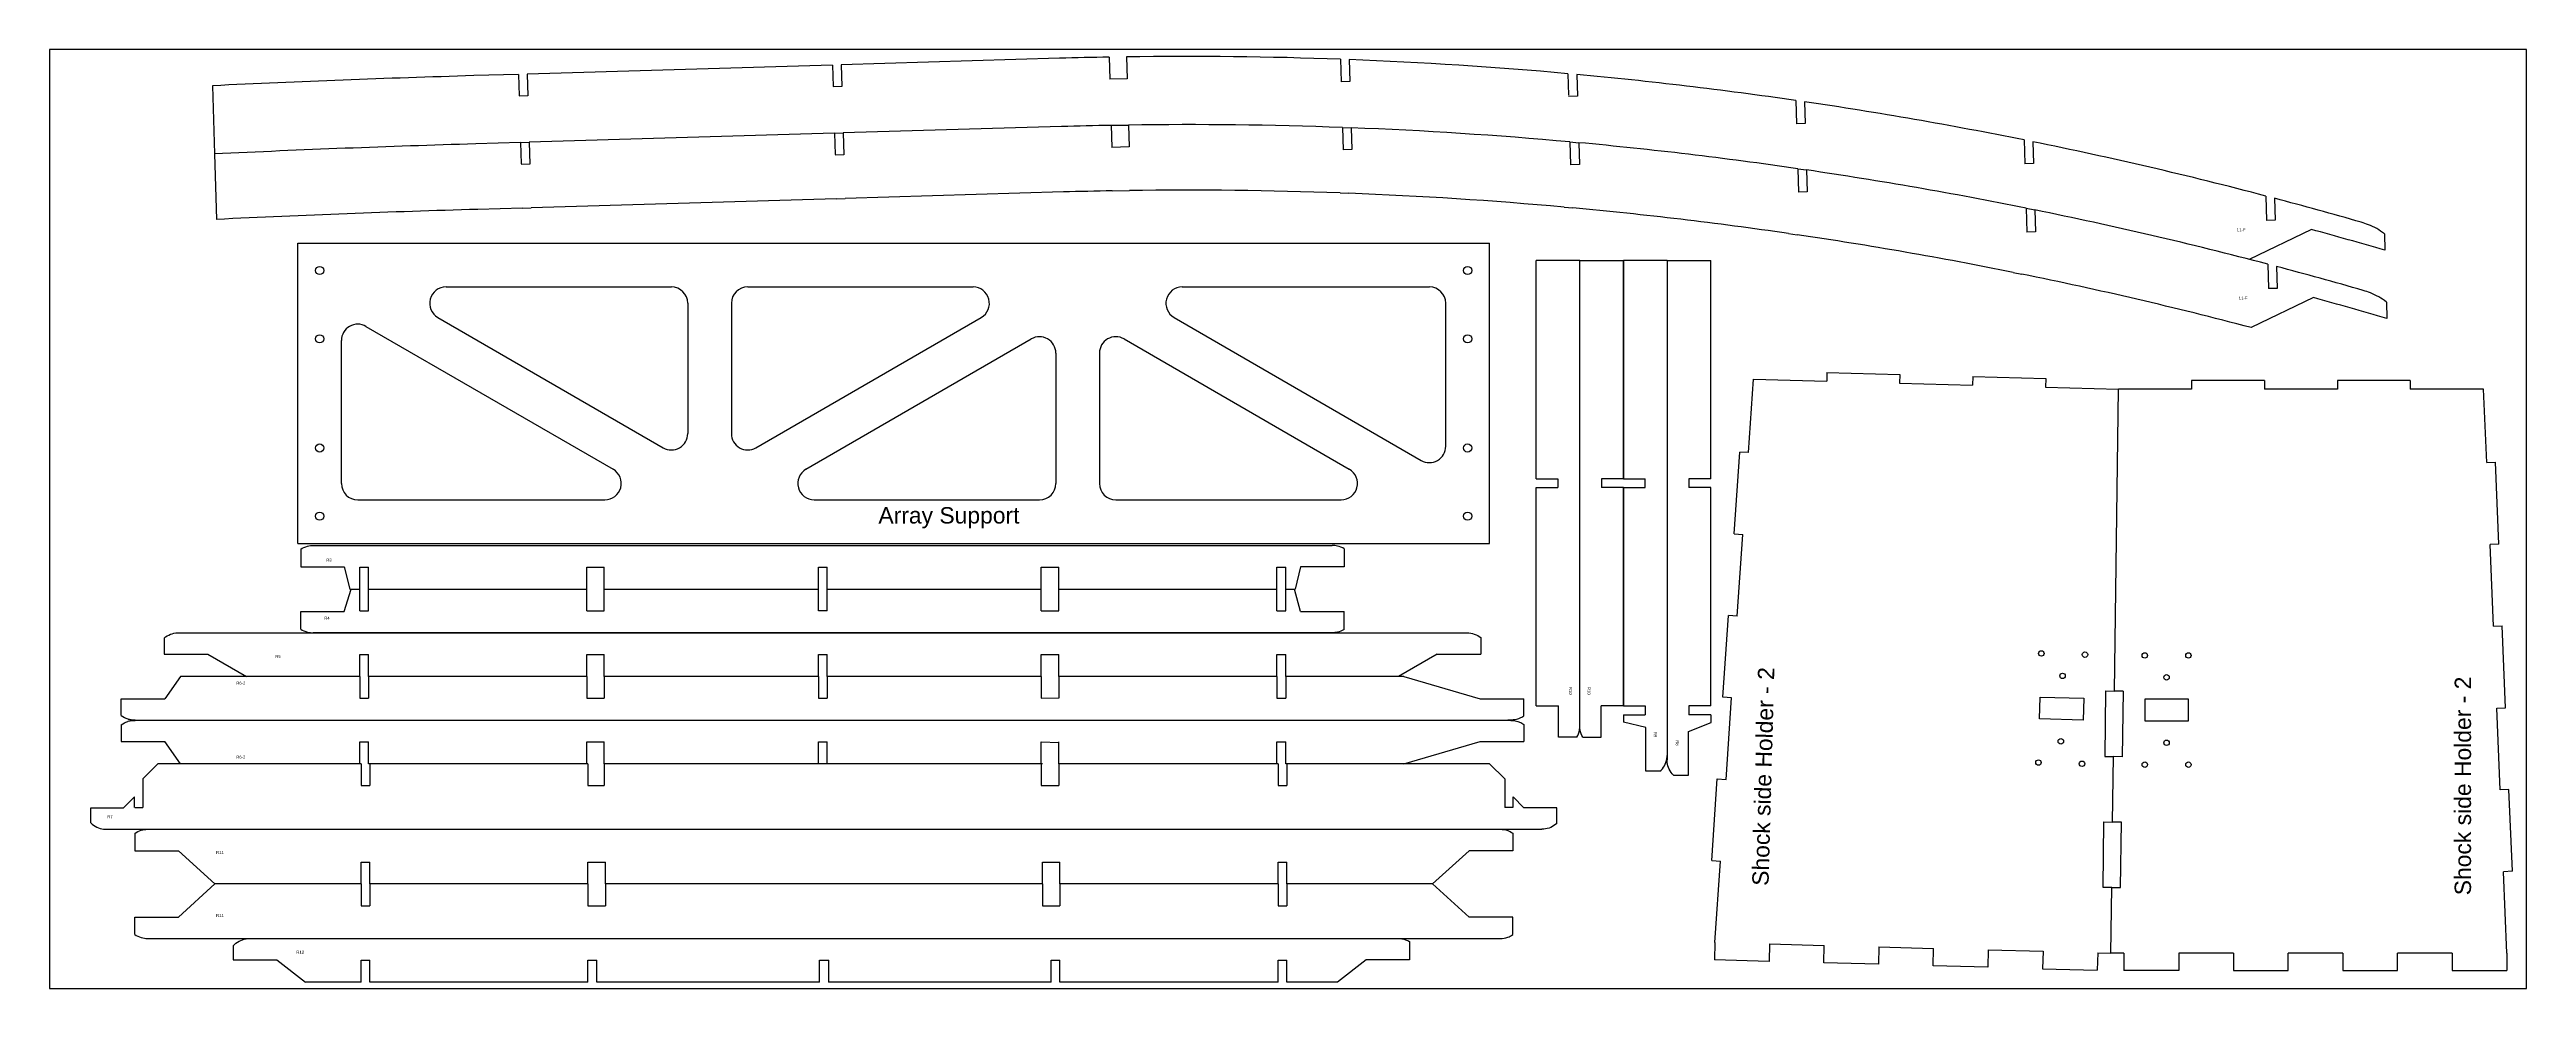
# Model space of a CAD drawing. Header units: millimetres. Extents: x -591 to -200, y 182 to 518.
# Drawn here: x -591.4 to -477.9, y 269.9 to 312.9 of the extents above; entities that cross this region are included whole.
import ezdxf

# ---------------------------------------------------------------- set-up
doc = ezdxf.new("R2010")
doc.units = ezdxf.units.MM
doc.header["$MEASUREMENT"] = 0
doc.layers.add('pic', color=7, linetype='Continuous')
doc.styles.get("Standard").update_dxf_attribs({"font": 'arial.ttf'})

msp = doc.modelspace()

# ---------------------------------------------------------------- linework, layer by layer
at = {"color": 7, "linetype": 'Continuous', "lineweight": 25}
for p, q in [((-555.5455, 312.1712), (-569.5394, 311.7568)), ((-555.5455, 312.1712), (-555.5165, 311.1916)), ((-545.1441, 312.4792), (-555.1457, 312.183)), ((-542.8701, 312.5332), (-542.8402, 311.5227)), ((-532.27, 312.4351), (-532.2396, 311.4087)), ((-583.9568, 311.2228), (-583.8643, 308.0993)), ((-569.9392, 311.745), (-571.9827, 311.6845)), ((-569.9392, 311.745), (-569.9102, 310.7654)), ((-521.8459, 311.7749), (-521.8169, 310.7955)), ((-511.405, 310.5477), (-511.3733, 309.4776)), ((-555.4545, 309.0477), (-569.4484, 308.6333)), ((-555.4545, 309.0477), (-555.4255, 308.0681)), ((-545.0531, 309.3557), (-555.0547, 309.0595)), ((-542.7791, 309.4097), (-542.7492, 308.3992)), ((-532.1791, 309.3116), (-532.1487, 308.2851)), ((-500.9469, 308.7396), (-500.9146, 307.6468)), ((-583.8658, 308.0993), (-583.777, 305.1001)), ((-569.8482, 308.6215), (-571.8918, 308.561)), ((-569.8482, 308.6215), (-569.8192, 307.6419)), ((-521.755, 308.6514), (-521.7239, 307.6034)), ((-511.3141, 307.4242), (-511.2824, 306.3541)), ((-569.7594, 305.6228), (-571.803, 305.5623)), ((-555.3657, 306.049), (-569.3596, 305.6346)), ((-544.9644, 306.357), (-554.9659, 306.0608)), ((-500.856, 305.6161), (-500.8236, 304.5233)), ((-489.8661, 306.1731), (-489.833, 305.0554)), ((-484.4362, 304.4408), (-484.4139, 303.6866)), ((-580.049, 304.0089), (-525.4455, 304.0089)), ((-580.049, 290.2589), (-580.049, 304.0089)), ((-525.4455, 290.2589), (-525.4455, 304.0089)), ((-521.3036, 303.2159), (-523.3036, 303.2159)), ((-523.3036, 293.2159), (-523.3036, 303.2159)), ((-521.3036, 303.2159), (-519.3036, 303.2159)), ((-519.3036, 303.2159), (-519.3036, 293.2159)), ((-517.3036, 303.2159), (-519.3036, 303.2159)), ((-519.3036, 293.2159), (-519.3036, 303.2159)), ((-517.3036, 303.2159), (-515.3036, 303.2159)), ((-515.3036, 293.2159), (-515.3036, 303.2159)), ((-489.7752, 303.0496), (-489.7421, 301.9319)), ((-573.2546, 302.0089), (-562.9312, 302.0089)), ((-559.4312, 302.0089), (-549.1078, 302.0089)), ((-539.5189, 302.0089), (-528.1955, 302.0089)), ((-562.1812, 301.2589), (-562.1812, 295.2917)), ((-560.1812, 301.2589), (-560.1812, 295.2917)), ((-527.4455, 294.7137), (-527.4455, 301.2589)), ((-484.3453, 301.3173), (-484.3229, 300.5631)), ((-576.9237, 300.2034), (-565.6003, 293.6582)), ((-573.6299, 300.6095), (-563.3065, 294.6424)), ((-559.0559, 294.6424), (-548.7325, 300.6095)), ((-539.8942, 300.6095), (-528.5709, 294.0644)), ((-578.049, 293.0089), (-578.049, 299.554)), ((-556.762, 293.6582), (-546.4387, 299.6254)), ((-545.3134, 298.976), (-545.3134, 293.0089)), ((-543.3134, 298.976), (-543.3134, 293.0089)), ((-542.188, 299.6254), (-531.8647, 293.6582)), ((-513.5769, 294.4183), (-513.3466, 297.7766)), ((-513.3466, 297.7766), (-509.9885, 297.6858)), ((-509.9777, 298.0856), (-509.9885, 297.6858)), ((-509.9777, 298.0856), (-506.6355, 297.9952)), ((-506.6355, 297.9952), (-506.6463, 297.5954)), ((-506.6463, 297.5954), (-503.3041, 297.505)), ((-503.2933, 297.9048), (-503.3041, 297.505)), ((-503.2933, 297.9048), (-499.9511, 297.8144)), ((-499.9511, 297.8144), (-499.9619, 297.4145)), ((-499.9619, 297.4145), (-496.6197, 297.3241)), ((-489.9329, 297.7241), (-493.2763, 297.7241)), ((-493.2763, 297.7241), (-493.2763, 297.3241)), ((-489.9329, 297.7241), (-489.9329, 297.3241)), ((-483.2461, 297.7241), (-486.5895, 297.7241)), ((-486.5895, 297.7241), (-486.5895, 297.3241)), ((-483.2461, 297.7241), (-483.2461, 297.3241)), ((-496.8067, 283.4985), (-496.6197, 297.3241)), ((-496.8067, 283.4985), (-496.6197, 297.3241)), ((-493.2763, 297.3241), (-496.6197, 297.3241)), ((-486.5895, 297.3241), (-489.9329, 297.3241)), ((-479.8868, 297.3241), (-483.2461, 297.3241)), ((-479.7474, 293.9608), (-479.8868, 297.3241)), ((-514.2323, 290.7044), (-513.9758, 294.4456)), ((-513.5769, 294.4183), (-513.9758, 294.4456)), ((-479.7474, 293.9608), (-479.3479, 293.9773)), ((-479.1926, 290.2306), (-479.3479, 293.9773)), ((-577.299, 292.2589), (-565.9757, 292.2589)), ((-556.3867, 292.2589), (-546.0634, 292.2589)), ((-542.5634, 292.2589), (-532.24, 292.2589)), ((-523.3036, 282.8159), (-523.3036, 292.8159)), ((-519.3036, 292.8159), (-519.3036, 282.8159)), ((-519.3036, 282.8159), (-519.3036, 292.8159)), ((-515.3036, 282.8159), (-515.3036, 292.8159)), ((-514.2323, 290.7044), (-513.8334, 290.6771)), ((-514.0899, 286.9359), (-513.8334, 290.6771)), ((-580.049, 290.2589), (-525.4455, 290.2589)), ((-579.9161, 289.998), (-579.9161, 289.1888)), ((-532.0946, 290.0111), (-532.0946, 289.1888)), ((-479.1926, 290.2306), (-479.5921, 290.214)), ((-479.4369, 286.4672), (-479.5921, 290.214)), ((-577.2096, 287.1685), (-577.2096, 288.1685)), ((-576.8096, 288.1685), (-566.8096, 288.1685)), ((-576.8096, 288.1685), (-566.8096, 288.1685)), ((-576.8096, 287.1685), (-576.8096, 288.1685)), ((-566.8096, 287.1685), (-566.8096, 288.1685)), ((-566.0096, 288.1685), (-556.1954, 288.1685)), ((-566.0096, 288.1685), (-556.1954, 288.1685)), ((-566.0096, 287.1685), (-566.0096, 288.1685)), ((-556.1954, 287.1685), (-556.1954, 288.1685)), ((-555.7954, 288.1685), (-545.9812, 288.1685)), ((-555.7954, 288.1685), (-545.9812, 288.1685)), ((-555.7954, 287.1685), (-555.7954, 288.1685)), ((-545.9812, 287.1685), (-545.9812, 288.1685)), ((-545.9812, 287.1685), (-545.1812, 287.1685)), ((-545.1812, 288.1685), (-535.1812, 288.1685)), ((-545.1812, 288.1685), (-535.1812, 288.1685)), ((-545.1812, 287.1685), (-545.1812, 288.1685)), ((-535.1812, 287.1685), (-535.1812, 288.1685)), ((-535.1812, 287.1685), (-534.7812, 287.1685)), ((-534.7812, 288.1685), (-534.3385, 288.1685)), ((-534.7812, 287.1685), (-534.7812, 288.1685)), ((-579.9161, 286.3389), (-579.9161, 287.1482)), ((-532.0946, 286.3259), (-532.0946, 287.1482)), ((-514.7454, 283.222), (-514.4888, 286.9632)), ((-514.0899, 286.9359), (-514.4888, 286.9632)), ((-479.4369, 286.4672), (-479.0374, 286.4838)), ((-478.8821, 282.737), (-479.0374, 286.4838)), ((-586.172, 285.929), (-586.172, 285.1885)), ((-525.8388, 285.9457), (-525.8388, 285.1885)), ((-577.2096, 284.1685), (-585.4185, 284.1685)), ((-566.8096, 284.1685), (-576.8096, 284.1685)), ((-566.8096, 284.1685), (-576.8096, 284.1685)), ((-556.1954, 284.1685), (-566.0096, 284.1685)), ((-556.1954, 284.1685), (-566.0096, 284.1685)), ((-545.9812, 284.1685), (-555.7954, 284.1685)), ((-545.9812, 284.1685), (-555.7954, 284.1685)), ((-535.1812, 284.1685), (-545.1812, 284.1685)), ((-535.1812, 284.1685), (-545.1812, 284.1685)), ((-529.6056, 284.1685), (-534.7812, 284.1685)), ((-529.3735, 284.1685), (-534.7812, 284.1685)), ((-588.136, 282.386), (-588.136, 283.1485)), ((-523.8748, 282.3704), (-523.8748, 283.1485)), ((-514.3465, 283.1946), (-514.7454, 283.222)), ((-514.603, 279.4534), (-514.3465, 283.1946)), ((-500.234, 282.2227), (-500.207, 283.2223)), ((-500.207, 283.2223), (-498.2077, 283.1682)), ((-498.2077, 283.1682), (-498.2348, 282.1686)), ((-497.2065, 283.5039), (-497.2471, 280.5042)), ((-497.2065, 283.5039), (-496.8067, 283.4985)), ((-496.4069, 283.4931), (-496.8067, 283.4985)), ((-496.4069, 283.4931), (-496.4475, 280.4934)), ((-493.4152, 283.1305), (-495.4152, 283.1305)), ((-495.4152, 283.1305), (-495.4152, 282.1305)), ((-493.4152, 282.1305), (-493.4152, 283.1305)), ((-479.2816, 282.7204), (-478.8821, 282.737)), ((-479.1263, 278.9736), (-479.2816, 282.7204)), ((-588.136, 281.951), (-588.136, 281.1885)), ((-523.8748, 281.9666), (-523.8748, 281.1885)), ((-519.3036, 282.4159), (-519.3036, 282.0731)), ((-498.2348, 282.1686), (-500.234, 282.2227)), ((-495.4152, 282.1305), (-493.4152, 282.1305)), ((-521.4355, 281.3947), (-522.2836, 281.3947)), ((-521.1716, 281.3947), (-520.3236, 281.3947)), ((-497.2471, 280.5042), (-496.8473, 280.4988)), ((-496.8879, 277.4964), (-496.8473, 280.4988)), ((-496.8879, 277.4964), (-496.8473, 280.4988)), ((-496.4475, 280.4934), (-496.8473, 280.4988)), ((-577.1511, 280.1685), (-586.4546, 280.1685)), ((-577.2096, 280.1685), (-585.4185, 280.1685)), ((-566.8096, 280.1685), (-576.8096, 280.1685)), ((-566.7511, 280.1685), (-576.7511, 280.1685)), ((-556.1954, 280.1685), (-566.0096, 280.1685)), ((-545.9226, 280.1685), (-565.9511, 280.1685)), ((-545.9812, 280.1685), (-555.7954, 280.1685)), ((-535.1812, 280.1685), (-545.1812, 280.1685)), ((-535.1226, 280.1685), (-545.1226, 280.1685)), ((-529.3735, 280.1685), (-534.7812, 280.1685)), ((-525.4392, 280.1685), (-534.7226, 280.1685)), ((-517.6291, 279.8245), (-518.2836, 279.8245)), ((-517.0091, 279.6514), (-516.3236, 279.6514)), ((-515.2584, 275.7396), (-515.0019, 279.4808)), ((-515.0019, 279.4808), (-514.603, 279.4534)), ((-589.5328, 277.4588), (-589.5328, 278.1485)), ((-522.361, 277.4392), (-522.361, 278.1485)), ((-478.7268, 278.9902), (-479.1263, 278.9736)), ((-478.5716, 275.2434), (-478.7268, 278.9902)), ((-587.5207, 276.9797), (-587.5207, 276.1885)), ((-524.3735, 276.9941), (-524.3735, 276.1885)), ((-497.3283, 274.5075), (-497.2877, 277.5072)), ((-497.2877, 277.5072), (-496.8879, 277.4964)), ((-496.4879, 277.4964), (-496.8879, 277.4964)), ((-496.5285, 274.4966), (-496.4879, 277.4964)), ((-515.2584, 275.7396), (-514.8595, 275.7122)), ((-515.1149, 271.9875), (-514.8595, 275.7122)), ((-478.5716, 275.2434), (-478.9711, 275.2269)), ((-478.8165, 271.4966), (-478.9711, 275.2269)), ((-577.1511, 274.6685), (-583.8477, 274.6685)), ((-577.1511, 274.6685), (-583.8477, 274.6685)), ((-566.7511, 274.6685), (-576.7511, 274.6685)), ((-566.7511, 274.6685), (-576.7511, 274.6685)), ((-545.9226, 274.6685), (-565.9511, 274.6685)), ((-545.9226, 274.6685), (-565.9511, 274.6685)), ((-535.1226, 274.6685), (-545.1226, 274.6685)), ((-535.1226, 274.6685), (-545.1226, 274.6685)), ((-528.0465, 274.6685), (-534.7226, 274.6685)), ((-528.0465, 274.6685), (-534.7226, 274.6685)), ((-496.9285, 274.4966), (-497.3283, 274.5075)), ((-496.969, 271.4966), (-496.9285, 274.4966)), ((-496.969, 271.4966), (-496.9285, 274.4966)), ((-496.9285, 274.4966), (-496.5285, 274.4966)), ((-587.5207, 272.3573), (-587.5207, 273.1485)), ((-524.3735, 272.3429), (-524.3735, 273.1485)), ((-583.0054, 271.8369), (-583.0054, 271.1885)), ((-529.0996, 272.0241), (-529.0996, 271.1885)), ((-515.1149, 271.9875), (-515.1366, 271.1878)), ((-512.6085, 271.9197), (-512.6302, 271.12)), ((-512.6085, 271.9197), (-510.1022, 271.8519)), ((-510.1238, 271.0522), (-510.1022, 271.8519)), ((-507.5958, 271.7841), (-507.6174, 270.9844)), ((-507.5958, 271.7841), (-505.0894, 271.7163)), ((-505.1111, 270.9166), (-505.0894, 271.7163)), ((-502.5831, 271.6485), (-502.6047, 270.8488)), ((-502.5831, 271.6485), (-500.0767, 271.5807)), ((-500.0767, 271.5807), (-500.0983, 270.781)), ((-497.5703, 271.5129), (-497.592, 270.7132)), ((-497.5703, 271.5129), (-496.969, 271.4966)), ((-496.3675, 271.4966), (-496.969, 271.4966)), ((-496.3675, 271.4966), (-496.3675, 270.6966)), ((-493.8602, 271.4966), (-493.8602, 270.6966)), ((-491.3529, 271.4966), (-493.8602, 271.4966)), ((-491.3529, 271.4966), (-491.3529, 270.6966)), ((-488.8456, 270.6966), (-488.8456, 271.4966)), ((-486.3384, 271.4966), (-488.8456, 271.4966)), ((-486.3384, 271.4966), (-486.3384, 270.6966)), ((-483.8311, 270.6966), (-483.8311, 271.4966)), ((-481.3238, 271.4966), (-483.8311, 271.4966)), ((-481.3238, 271.4966), (-481.3238, 270.6966)), ((-478.8165, 271.4966), (-478.8165, 270.6966)), ((-566.7511, 270.1685), (-576.7511, 270.1685)), ((-556.1369, 270.1685), (-566.3511, 270.1685)), ((-545.5226, 270.1685), (-555.7369, 270.1685)), ((-535.1226, 270.1685), (-545.1226, 270.1685)), ((-532.4119, 270.1685), (-534.7226, 270.1685)), ((-512.6302, 271.12), (-515.1366, 271.1878)), ((-507.6174, 270.9844), (-510.1238, 271.0522)), ((-502.6047, 270.8488), (-505.1111, 270.9166)), ((-500.0983, 270.781), (-497.592, 270.7132)), ((-493.8602, 270.6966), (-496.3675, 270.6966)), ((-491.3529, 270.6966), (-488.8456, 270.6966)), ((-486.3384, 270.6966), (-483.8311, 270.6966)), ((-481.3238, 270.6966), (-478.8165, 270.6966))]:
    msp.add_line(p, q, dxfattribs=at)
for p, q in [((-555.1457, 312.183), (-555.1161, 311.1835)), ((-542.0701, 312.5459), (-542.0405, 311.5464)), ((-531.8694, 312.4201), (-531.8398, 311.4205)), ((-569.5394, 311.7568), (-569.5098, 310.7573)), ((-555.1161, 311.1835), (-555.5159, 311.1716)), ((-542.0405, 311.5464), (-542.8402, 311.5227)), ((-531.8398, 311.4205), (-532.2396, 311.4087)), ((-521.4447, 311.7383), (-521.4151, 310.7387)), ((-569.5098, 310.7573), (-569.9096, 310.7454)), ((-521.4151, 310.7387), (-521.8149, 310.7269)), ((-511.0031, 310.489), (-510.9735, 309.4894)), ((-555.4545, 309.0477), (-555.0547, 309.0595)), ((-555.0547, 309.0595), (-555.0251, 308.0599)), ((-542.7791, 309.4097), (-541.9792, 309.4224)), ((-541.9792, 309.4224), (-541.9496, 308.4229)), ((-532.1791, 309.3116), (-531.7785, 309.2965)), ((-531.7785, 309.2965), (-531.7489, 308.297)), ((-510.9735, 309.4894), (-511.3733, 309.4776)), ((-569.8482, 308.6215), (-569.4484, 308.6333)), ((-569.4188, 307.6337), (-569.8186, 307.6219)), ((-569.4484, 308.6333), (-569.4188, 307.6337)), ((-555.0251, 308.0599), (-555.4249, 308.0481)), ((-541.9496, 308.4229), (-542.7492, 308.3992)), ((-531.7489, 308.297), (-532.1487, 308.2851)), ((-521.755, 308.6514), (-521.3537, 308.6148)), ((-521.3241, 307.6152), (-521.7239, 307.6034)), ((-521.3537, 308.6148), (-521.3241, 307.6152)), ((-500.5148, 307.6587), (-500.9146, 307.6468)), ((-500.5444, 308.6582), (-500.5148, 307.6587)), ((-511.3141, 307.4242), (-510.9122, 307.3655)), ((-510.9122, 307.3655), (-510.8826, 306.3659)), ((-569.7594, 305.6228), (-569.3596, 305.6346)), ((-555.3657, 306.049), (-554.9659, 306.0608)), ((-542.7253, 306.4102), (-541.9377, 306.4227)), ((-532.2884, 306.3136), (-531.894, 306.2988)), ((-522.0247, 305.6636), (-521.6296, 305.6275)), ((-510.8826, 306.3659), (-511.2824, 306.3541)), ((-500.856, 305.6161), (-500.4534, 305.5347)), ((-500.4534, 305.5347), (-500.4238, 304.5351)), ((-489.4628, 306.0668), (-489.4332, 305.0672)), ((-511.7445, 304.4552), (-511.3488, 304.3974)), ((-500.4238, 304.5351), (-500.8236, 304.5233)), ((-487.7808, 304.6425), (-490.628, 303.2715)), ((-489.4332, 305.0672), (-489.833, 305.0554)), ((-521.3036, 281.8896), (-521.3036, 303.2159)), ((-521.3036, 281.8896), (-521.3036, 303.2159)), ((-517.3036, 303.2159), (-517.3036, 280.3519)), ((-517.3036, 303.2159), (-517.3036, 280.5546)), ((-501.4473, 302.675), (-501.051, 302.5948)), ((-489.3422, 301.9437), (-489.7421, 301.9319)), ((-489.3718, 302.9433), (-489.3422, 301.9437)), ((-487.6899, 301.519), (-490.5371, 300.148)), ((-523.3036, 293.2159), (-522.3036, 293.2159)), ((-522.3036, 293.2159), (-522.3036, 292.8159)), ((-519.3036, 293.2159), (-520.3036, 293.2159)), ((-520.3036, 293.2159), (-520.3036, 292.8159)), ((-519.3036, 293.2159), (-518.3036, 293.2159)), ((-518.3036, 292.8159), (-518.3036, 293.2159)), ((-515.3036, 293.2159), (-516.3036, 293.2159)), ((-516.3036, 293.2159), (-516.3036, 292.8159)), ((-523.3036, 292.8159), (-522.3036, 292.8159)), ((-519.3036, 292.8159), (-520.3036, 292.8159)), ((-519.3036, 292.8159), (-518.3036, 292.8159)), ((-515.3036, 292.8159), (-516.3036, 292.8159)), ((-579.3419, 290.1685), (-532.6489, 290.1685)), ((-579.9161, 289.1888), (-577.9161, 289.1888)), ((-577.9161, 289.1888), (-577.6611, 288.1685)), ((-577.2096, 288.1685), (-577.2096, 289.1685)), ((-577.2096, 289.1685), (-576.8096, 289.1685)), ((-576.8096, 288.1685), (-576.8096, 289.1685)), ((-566.8096, 288.1685), (-566.8096, 289.1685)), ((-566.8096, 289.1685), (-566.0096, 289.1685)), ((-566.0096, 288.1685), (-566.0096, 289.1685)), ((-556.1954, 288.1685), (-556.1954, 289.1685)), ((-556.1954, 289.1685), (-555.7954, 289.1685)), ((-555.7954, 288.1685), (-555.7954, 289.1685)), ((-545.9812, 288.1685), (-545.9812, 289.1685)), ((-545.9812, 289.1685), (-545.1812, 289.1685)), ((-545.1812, 288.1685), (-545.1812, 289.1685)), ((-535.1812, 288.1685), (-535.1812, 289.1685)), ((-535.1812, 289.1685), (-534.7812, 289.1685)), ((-534.7812, 288.1685), (-534.7812, 289.1685)), ((-534.0946, 289.1888), (-534.3385, 288.1685)), ((-532.0946, 289.1888), (-534.0946, 289.1888)), ((-577.9161, 287.1482), (-577.6096, 288.1685)), ((-577.6611, 288.1685), (-577.2096, 288.1685)), ((-577.6096, 288.1685), (-577.2096, 288.1685)), ((-577.2096, 287.1685), (-576.8096, 287.1685)), ((-566.8096, 287.1685), (-566.0096, 287.1685)), ((-555.7954, 287.1685), (-556.1954, 287.1685)), ((-534.7812, 288.1685), (-534.3812, 288.1685)), ((-534.0946, 287.1482), (-534.3812, 288.1685)), ((-585.5184, 286.1685), (-526.4724, 286.1685)), ((-579.9161, 287.1482), (-577.9161, 287.1482)), ((-534.0946, 287.1482), (-532.0946, 287.1482)), ((-586.172, 285.1885), (-584.172, 285.1885)), ((-584.172, 285.1885), (-582.4052, 284.1685)), ((-577.2096, 284.1685), (-577.2096, 285.1685)), ((-577.2096, 285.1685), (-576.8096, 285.1685)), ((-576.8096, 284.1685), (-576.8096, 285.1685)), ((-566.8096, 284.1685), (-566.8096, 285.1685)), ((-566.8096, 285.1685), (-566.0096, 285.1685)), ((-566.0096, 284.1685), (-566.0096, 285.1685)), ((-556.1954, 284.1685), (-556.1954, 285.1685)), ((-556.1954, 285.1685), (-555.7954, 285.1685)), ((-555.7954, 284.1685), (-555.7954, 285.1685)), ((-545.9812, 284.1685), (-545.9812, 285.1685)), ((-545.9812, 285.1685), (-545.1812, 285.1685)), ((-545.1812, 284.1685), (-545.1812, 285.1685)), ((-535.1812, 284.1685), (-535.1812, 285.1685)), ((-535.1812, 285.1685), (-534.7812, 285.1685)), ((-534.7812, 284.1685), (-534.7812, 285.1685)), ((-527.8388, 285.1885), (-529.6056, 284.1685)), ((-527.8388, 285.1885), (-525.8388, 285.1885)), ((-585.4185, 284.1685), (-586.136, 283.1485)), ((-577.2096, 284.1685), (-577.2096, 283.1685)), ((-576.8096, 284.1685), (-576.8096, 283.1685)), ((-566.8096, 284.1685), (-566.8096, 283.1685)), ((-566.0096, 284.1685), (-566.0096, 283.1685)), ((-556.1954, 284.1685), (-556.1954, 283.1685)), ((-555.7954, 284.1685), (-555.7954, 283.1685)), ((-545.9812, 284.1685), (-545.9812, 283.1685)), ((-545.1812, 284.1685), (-545.1812, 283.1685)), ((-535.1812, 284.1685), (-535.1812, 283.1685)), ((-534.7812, 284.1685), (-534.7812, 283.1685)), ((-529.3735, 284.1685), (-525.8748, 283.1485)), ((-588.136, 283.1485), (-586.136, 283.1485)), ((-577.2096, 283.1685), (-576.8096, 283.1685)), ((-566.8096, 283.1685), (-566.0096, 283.1685)), ((-556.1954, 283.1685), (-555.7954, 283.1685)), ((-545.9812, 283.1685), (-545.1812, 283.1889)), ((-535.1812, 283.1685), (-534.7812, 283.1685)), ((-525.8748, 283.1485), (-523.8748, 283.1485)), ((-523.3036, 282.8159), (-522.2836, 282.8159)), ((-522.2836, 281.3947), (-522.2836, 282.8159)), ((-519.3036, 282.8159), (-520.3236, 282.8159)), ((-520.3236, 281.3947), (-520.3236, 282.8159)), ((-519.3036, 282.8159), (-518.3036, 282.8159)), ((-518.3036, 282.8159), (-518.3036, 282.4159)), ((-515.3036, 282.8159), (-516.3036, 282.8159)), ((-516.3036, 282.8159), (-516.3036, 282.4159)), ((-587.2096, 282.1685), (-524.7812, 282.1685)), ((-587.2096, 282.1685), (-524.7812, 282.1685)), ((-519.3036, 282.4159), (-518.3036, 282.4159)), ((-518.2836, 281.8245), (-519.3036, 282.0731)), ((-518.2836, 279.8245), (-518.2836, 281.8245)), ((-516.3236, 281.6514), (-515.2827, 282.0529)), ((-516.3236, 279.6514), (-516.3236, 281.6514)), ((-515.3036, 282.4159), (-516.3036, 282.4159)), ((-515.2827, 282.0529), (-515.2827, 282.4159)), ((-588.136, 281.1885), (-586.136, 281.1885)), ((-585.4185, 280.1685), (-586.136, 281.1885)), ((-577.2096, 280.1685), (-577.2096, 281.1685)), ((-577.2096, 281.1685), (-576.8096, 281.1685)), ((-576.8096, 280.1685), (-576.8096, 281.1685)), ((-566.8096, 280.1685), (-566.8096, 281.1685)), ((-566.8096, 281.1685), (-566.0096, 281.1685)), ((-566.0096, 280.1685), (-566.0096, 281.1685)), ((-556.1954, 280.1685), (-556.1954, 281.1685)), ((-556.1954, 281.1685), (-555.7954, 281.1685)), ((-555.7954, 280.1685), (-555.7954, 281.1685)), ((-545.9812, 280.1685), (-545.9812, 281.1685)), ((-545.9812, 281.1685), (-545.1812, 281.1481)), ((-545.1812, 280.1685), (-545.1812, 281.1685)), ((-535.1812, 280.1685), (-535.1812, 281.1685)), ((-535.1812, 281.1685), (-534.7812, 281.1685)), ((-534.7812, 280.1685), (-534.7812, 281.1685)), ((-529.3735, 280.1685), (-525.8748, 281.1885)), ((-525.8748, 281.1885), (-523.8748, 281.1885)), ((-587.1511, 279.472), (-586.4546, 280.1685)), ((-587.1511, 279.472), (-587.1511, 278.1685)), ((-577.1511, 280.1685), (-577.1511, 279.1685)), ((-576.7511, 280.1685), (-576.7511, 279.1685)), ((-566.7511, 280.1685), (-566.7511, 279.1685)), ((-566.0096, 280.1685), (-566.0096, 279.1685)), ((-545.9812, 280.1685), (-545.9812, 279.1685)), ((-545.1812, 280.1685), (-545.1812, 279.1685)), ((-535.1226, 280.1685), (-535.1226, 279.1685)), ((-534.7226, 280.1685), (-534.7226, 279.1685)), ((-524.7426, 279.472), (-525.4392, 280.1685)), ((-524.7426, 279.472), (-524.7426, 278.1685)), ((-589.5328, 278.1485), (-588.0328, 278.1485)), ((-588.0328, 278.1485), (-587.5328, 278.6485)), ((-587.5306, 278.1685), (-587.5328, 278.6485)), ((-587.5163, 278.1685), (-587.1511, 278.1685)), ((-577.1511, 279.1685), (-576.7511, 279.1685)), ((-566.7511, 279.1685), (-566.0096, 279.1685)), ((-545.9812, 279.1685), (-545.1812, 279.1685)), ((-535.1226, 279.1685), (-534.7226, 279.1685)), ((-524.3775, 278.1685), (-524.7426, 278.1685)), ((-524.3631, 278.1685), (-524.361, 278.6485)), ((-523.861, 278.1485), (-524.361, 278.6485)), ((-522.361, 278.1485), (-523.861, 278.1485)), ((-588.8341, 277.1685), (-523.0396, 277.1685)), ((-586.9327, 277.1685), (-524.9411, 277.1685)), ((-587.5207, 276.1885), (-585.5207, 276.1885)), ((-585.5207, 276.1885), (-583.8477, 274.6685)), ((-526.3735, 276.1885), (-528.0465, 274.6685)), ((-524.3735, 276.1885), (-526.3735, 276.1885)), ((-577.1511, 274.6685), (-577.1511, 275.6685)), ((-577.1511, 275.6685), (-576.7511, 275.6685)), ((-576.7511, 274.6685), (-576.7511, 275.6685)), ((-566.7511, 274.6685), (-566.7511, 275.6685)), ((-566.7511, 275.6685), (-565.9511, 275.6685)), ((-565.9511, 274.6685), (-565.9511, 275.6685)), ((-545.9226, 274.6685), (-545.9226, 275.6685)), ((-545.9226, 275.6685), (-545.1226, 275.6685)), ((-545.1226, 274.6685), (-545.1226, 275.6685)), ((-535.1226, 274.6685), (-535.1226, 275.6685)), ((-535.1226, 275.6685), (-534.7226, 275.6685)), ((-534.7226, 274.6685), (-534.7226, 275.6685)), ((-585.5207, 273.1485), (-583.8477, 274.6685)), ((-577.1511, 274.6685), (-577.1511, 273.6685)), ((-577.1511, 273.6685), (-576.7511, 273.6685)), ((-576.7511, 274.6685), (-576.7511, 273.6685)), ((-566.7511, 274.6685), (-566.7511, 273.6685)), ((-566.7511, 273.6685), (-565.9511, 273.6685)), ((-565.9511, 274.6685), (-565.9511, 273.6685)), ((-545.9226, 274.6685), (-545.9226, 273.6685)), ((-545.9226, 273.6685), (-545.1226, 273.6685)), ((-545.1226, 274.6685), (-545.1226, 273.6685)), ((-535.1226, 274.6685), (-535.1226, 273.6685)), ((-535.1226, 273.6685), (-534.7226, 273.6685)), ((-534.7226, 274.6685), (-534.7226, 273.6685)), ((-526.3735, 273.1485), (-528.0465, 274.6685)), ((-587.5207, 273.1485), (-585.5207, 273.1485)), ((-524.3735, 273.1485), (-526.3735, 273.1485)), ((-586.9327, 272.1685), (-524.9411, 272.1685)), ((-582.2352, 272.1685), (-529.6385, 272.1685)), ((-583.0054, 271.1885), (-581.0054, 271.1885)), ((-581.0054, 271.1885), (-579.6932, 270.1685)), ((-577.1511, 270.1685), (-577.1511, 271.1685)), ((-577.1511, 271.1685), (-576.7511, 271.1685)), ((-576.7511, 270.1685), (-576.7511, 271.1685)), ((-566.7511, 270.1685), (-566.7511, 271.1685)), ((-566.7511, 271.1685), (-566.3511, 271.1685)), ((-566.3511, 270.1685), (-566.3511, 271.1685)), ((-556.1369, 270.1685), (-556.1369, 271.1685)), ((-556.1369, 271.1685), (-555.7072, 271.1685)), ((-555.7072, 270.1685), (-555.7072, 271.1685)), ((-545.5226, 270.1685), (-545.5226, 271.1685)), ((-545.5226, 271.1685), (-545.1226, 271.1685)), ((-545.1226, 270.1685), (-545.1226, 271.1685)), ((-535.1226, 270.1685), (-535.1226, 271.1685)), ((-535.1226, 271.1685), (-534.7226, 271.1685)), ((-534.7226, 270.1685), (-534.7226, 271.1685)), ((-531.0996, 271.1885), (-532.4119, 270.1685)), ((-529.0996, 271.1885), (-531.0996, 271.1885))]:
    msp.add_line(p, q)
for centre, radius in [((-579.049, 302.7589), 0.1875), ((-526.4455, 302.7589), 0.1875), ((-579.049, 299.6339), 0.1875), ((-526.4455, 299.6339), 0.1875), ((-579.049, 294.6339), 0.1875), ((-526.4455, 294.6339), 0.1875), ((-579.049, 291.5089), 0.1875), ((-526.4455, 291.5089), 0.1875), ((-500.1529, 285.2216), 0.125), ((-498.1536, 285.1675), 0.125), ((-495.4152, 285.1305), 0.125), ((-493.4152, 285.1305), 0.125), ((-499.1803, 284.1949), 0.125), ((-494.4152, 284.1305), 0.125), ((-500.2881, 280.2234), 0.125), ((-499.2614, 281.196), 0.125), ((-494.4152, 281.1305), 0.125), ((-498.2888, 280.1693), 0.125), ((-495.4152, 280.1305), 0.125), ((-493.4152, 280.1305), 0.125)]:
    msp.add_circle(centre, radius, dxfattribs=at)
for centre, radius, start, end in [((-539.3743, 117.623), 194.9415, 91.027511, 91.696062), ((-539.3743, 117.623), 194.9415, 87.911501, 90.792359), ((-539.3743, 117.623), 194.9415, 84.84122, 87.793671), ((-552.1406, -358.4185), 670.3967, 91.6960622, 92.7202055), ((-539.3743, 117.623), 194.9415, 81.751007, 84.722793), ((-539.3743, 117.623), 194.9415, 78.631255, 81.631627), ((-539.2834, 114.4995), 194.9415, 91.027511, 91.696062), ((-539.2834, 114.4995), 194.9415, 87.911501, 90.792359), ((-539.2834, 114.4995), 194.9415, 84.84122, 87.793671), ((-552.0497, -361.542), 670.3967, 91.6960622, 92.7202055), ((-539.2834, 114.4995), 194.9415, 81.751007, 84.722793), ((-539.3743, 117.623), 194.9415, 75.287776, 78.510536), ((-539.2834, 114.4995), 194.9415, 78.631255, 81.631627), ((-552.0497, -361.542), 667.3967, 91.6960622, 92.7248096), ((-539.2834, 114.4995), 191.9415, 91.027511, 91.696062), ((-539.2834, 114.4995), 191.9415, 87.911501, 90.792359), ((-539.2834, 114.4995), 191.9415, 84.84122, 87.793671), ((-539.2834, 114.4995), 191.9415, 81.751007, 84.722793), ((-539.2834, 114.4995), 194.9415, 75.287776, 78.510536), ((-539.3743, 117.623), 194.9415, 73.95422, 75.165181), ((-539.2834, 114.4995), 191.9415, 78.631255, 81.631627), ((-539.3447, 116.6235), 194.9615, 73.635197, 74.6638), ((-573.2546, 301.2589), 0.75, 90, 239.971089), ((-562.9312, 301.2589), 0.75, 0, 90), ((-559.4312, 301.2589), 0.75, 90, 180), ((-549.1078, 301.2589), 0.75, 300.028911, 90), ((-539.5189, 301.2589), 0.75, 90, 239.971089), ((-528.1955, 301.2589), 0.75, 0, 90), ((-539.2834, 114.4995), 191.9415, 75.287776, 78.510536), ((-539.2834, 114.4995), 194.9415, 73.95422, 75.165181), ((-539.2538, 113.5), 194.9615, 73.635197, 74.6638), ((-577.299, 299.554), 0.75, 59.971089, 180), ((-546.0634, 298.976), 0.75, 0, 120.028911), ((-542.5634, 298.976), 0.75, 59.971089, 180), ((-562.9312, 295.2917), 0.75, 239.971089, 0), ((-559.4312, 295.2917), 0.75, 180, 300.028911), ((-528.1955, 294.7137), 0.75, 239.971089, 0), ((-577.299, 293.0089), 0.75, 180, 270), ((-565.9757, 293.0089), 0.75, 270, 59.971089), ((-556.3867, 293.0089), 0.75, 120.028911, 270), ((-546.0634, 293.0089), 0.75, 270, 0), ((-542.5634, 293.0089), 0.75, 180, 270), ((-532.24, 293.0089), 0.75, 270, 59.971089)]:
    msp.add_arc(centre, radius, start, end, dxfattribs=at)
for points, knots in [([(-484.4362, 304.4408), (-484.6542, 304.6191), (-484.9079, 304.7562), (-485.1696, 304.8601), (-485.2749, 304.902), (-485.3825, 304.9386), (-485.4914, 304.9699)], [0, 0, 0, 0, 0.0214577749, 0.0214577749, 0.0214577749, 0.0300190847, 0.0300190847, 0.0300190847, 0.0300190847]), ([(-484.3453, 301.3173), (-484.5632, 301.4955), (-484.8169, 301.6327), (-485.0786, 301.7366), (-485.184, 301.7785), (-485.2915, 301.815), (-485.4005, 301.8464)], [0, 0, 0, 0, 0.0214577749, 0.0214577749, 0.0214577749, 0.0300190847, 0.0300190847, 0.0300190847, 0.0300190847]), ([(-579.9161, 289.998), (-579.8215, 290.0615), (-579.714, 290.1085), (-579.6035, 290.1363), (-579.5183, 290.1578), (-579.4298, 290.1685), (-579.3419, 290.1685)], [0, 0, 0, 0, 0.008684036, 0.008684036, 0.008684036, 0.0153332467, 0.0153332467, 0.0153332467, 0.0153332467]), ([(-532.0946, 290.0111), (-532.1914, 290.0725), (-532.3006, 290.1171), (-532.4123, 290.1423), (-532.4897, 290.1598), (-532.5696, 290.1685), (-532.6489, 290.1685)], [0, 0, 0, 0, 0.00873067, 0.00873067, 0.00873067, 0.0147267383, 0.0147267383, 0.0147267383, 0.0147267383]), ([(-586.172, 285.929), (-586.0874, 286.0015), (-585.9888, 286.0602), (-585.8848, 286.1004), (-585.7809, 286.1406), (-585.6688, 286.1635), (-585.5574, 286.1677), (-585.5444, 286.1682), (-585.5314, 286.1685), (-585.5184, 286.1685)], [0, 0, 0, 0, 0.008495384, 0.008495384, 0.008495384, 0.0169799526, 0.0169799526, 0.0169799526, 0.0179584361, 0.0179584361, 0.0179584361, 0.0179584361]), ([(-579.9161, 286.3389), (-579.8215, 286.2755), (-579.714, 286.2285), (-579.6035, 286.2006), (-579.5183, 286.1792), (-579.4298, 286.1685), (-579.3419, 286.1685)], [0, 0, 0, 0, 0.008684036, 0.008684036, 0.008684036, 0.0153332467, 0.0153332467, 0.0153332467, 0.0153332467]), ([(-532.6489, 286.1685), (-547.5025, 286.1685), (-562.3561, 286.1685), (-577.2096, 286.1685), (-577.2096, 286.1685), (-577.2096, 286.1685), (-577.2096, 286.1685), (-577.6607, 286.1685), (-578.1118, 286.1685), (-578.5629, 286.1685), (-578.8226, 286.1685), (-579.0822, 286.1685), (-579.3419, 286.1685)], [3375.76706731, 3375.76706731, 3375.76706731, 3375.76706731, 3376.89890975, 3376.89890975, 3376.89890975, 3376.89890977, 3376.89890978, 3376.89890979, 3376.93328246, 3376.93328246, 3376.93328246, 3376.95306963, 3376.95306963, 3376.95306963, 3376.95306963]), ([(-532.0946, 286.3259), (-532.1914, 286.2645), (-532.3006, 286.2199), (-532.4123, 286.1947), (-532.4897, 286.1772), (-532.5696, 286.1685), (-532.6489, 286.1685)], [0, 0, 0, 0, 0.00873067, 0.00873067, 0.00873067, 0.0147267383, 0.0147267383, 0.0147267383, 0.0147267383]), ([(-526.4724, 286.1685), (-526.3593, 286.1685), (-526.2445, 286.1493), (-526.1377, 286.112), (-526.03, 286.0745), (-525.9273, 286.0175), (-525.8388, 285.9457)], [0, 0, 0, 0, 0.0086215111, 0.0086215111, 0.0086215111, 0.0173168329, 0.0173168329, 0.0173168329, 0.0173168329]), ([(-588.136, 282.386), (-588.0492, 282.3165), (-587.9491, 282.2612), (-587.8441, 282.2244), (-587.7686, 282.198), (-587.6893, 282.1806), (-587.2096, 282.1685)], [0, 0, 0, 0, 0.0084745843, 0.0084745843, 0.0084745843, 0.01452872, 0.01452872, 0.01452872, 0.01452872]), ([(-588.136, 281.951), (-588.0492, 282.0205), (-587.9491, 282.0758), (-587.8441, 282.1125), (-587.7686, 282.1389), (-587.6893, 282.1563), (-587.2096, 282.1685)], [0, 0, 0, 0, 0.0084745843, 0.0084745843, 0.0084745843, 0.01452872, 0.01452872, 0.01452872, 0.01452872]), ([(-524.7812, 282.1685), (-524.2704, 282.1836), (-524.1599, 282.2134), (-524.0589, 282.26), (-523.9939, 282.2899), (-523.9318, 282.3271), (-523.8748, 282.3704)], [0, 0, 0, 0, 0.0084786462, 0.0084786462, 0.0084786462, 0.0138863133, 0.0138863133, 0.0138863133, 0.0138863133]), ([(-524.7812, 282.1685), (-524.2704, 282.1533), (-524.1599, 282.1236), (-524.0589, 282.077), (-523.9939, 282.0471), (-523.9318, 282.0098), (-523.8748, 281.9666)], [0, 0, 0, 0, 0.0084786462, 0.0084786462, 0.0084786462, 0.0138863133, 0.0138863133, 0.0138863133, 0.0138863133]), ([(-521.4355, 281.3947), (-521.3802, 281.4909), (-521.3408, 281.598), (-521.3204, 281.7071), (-521.3092, 281.7671), (-521.3036, 281.8285), (-521.3036, 281.8896)], [0, 0, 0, 0, 0.0084560408, 0.0084560408, 0.0084560408, 0.0130649474, 0.0130649474, 0.0130649474, 0.0130649474]), ([(-521.1716, 281.3947), (-521.2269, 281.4909), (-521.2664, 281.598), (-521.2867, 281.7071), (-521.2979, 281.7671), (-521.3036, 281.8285), (-521.3036, 281.8896)], [0, 0, 0, 0, 0.0084560408, 0.0084560408, 0.0084560408, 0.0130649474, 0.0130649474, 0.0130649474, 0.0130649474]), ([(-517.6291, 279.8245), (-517.5474, 279.8978), (-517.4773, 279.9862), (-517.4245, 280.0824), (-517.3718, 280.1786), (-517.3349, 280.2852), (-517.3169, 280.3934), (-517.308, 280.4466), (-517.3036, 280.5007), (-517.3036, 280.5546)], [0, 0, 0, 0, 0.0083602983, 0.0083602983, 0.0083602983, 0.0167199135, 0.0167199135, 0.0167199135, 0.0207842156, 0.0207842156, 0.0207842156, 0.0207842156]), ([(-517.0091, 279.6514), (-517.0875, 279.7282), (-517.1538, 279.8195), (-517.2023, 279.9179), (-517.2509, 280.0163), (-517.2831, 280.1245), (-517.2964, 280.2334), (-517.3012, 280.2727), (-517.3036, 280.3123), (-517.3036, 280.3519)], [0, 0, 0, 0, 0.0083607479, 0.0083607479, 0.0083607479, 0.0167214006, 0.0167214006, 0.0167214006, 0.0196994958, 0.0196994958, 0.0196994958, 0.0196994958]), ([(-589.5328, 277.4588), (-589.4552, 277.3807), (-589.3629, 277.3149), (-589.2638, 277.2669), (-589.1646, 277.219), (-589.0559, 277.1874), (-588.9464, 277.1749), (-588.9092, 277.1706), (-588.8716, 277.1685), (-588.8341, 277.1685)], [0, 0, 0, 0, 0.0083933016, 0.0083933016, 0.0083933016, 0.0167853972, 0.0167853972, 0.0167853972, 0.0196065344, 0.0196065344, 0.0196065344, 0.0196065344]), ([(-587.5207, 276.9797), (-587.4298, 277.0453), (-587.3262, 277.0958), (-587.2187, 277.1274), (-587.1263, 277.1546), (-587.029, 277.1685), (-586.9327, 277.1685)], [0, 0, 0, 0, 0.0085383383, 0.0085383383, 0.0085383383, 0.0158483155, 0.0158483155, 0.0158483155, 0.0158483155]), ([(-524.9411, 277.1685), (-524.8283, 277.1685), (-524.7139, 277.1493), (-524.6074, 277.1121), (-524.525, 277.0833), (-524.4456, 277.0434), (-524.3735, 276.9941)], [0, 0, 0, 0, 0.0085959524, 0.0085959524, 0.0085959524, 0.0152126555, 0.0152126555, 0.0152126555, 0.0152126555]), ([(-522.361, 277.4392), (-522.4408, 277.3633), (-522.5349, 277.3002), (-522.6354, 277.2551), (-522.7359, 277.2099), (-522.8456, 277.1815), (-522.9553, 277.1721), (-522.9834, 277.1697), (-523.0115, 277.1685), (-523.0396, 277.1685)], [0, 0, 0, 0, 0.0083953774, 0.0083953774, 0.0083953774, 0.0167895962, 0.0167895962, 0.0167895962, 0.018904209, 0.018904209, 0.018904209, 0.018904209]), ([(-587.5207, 272.3573), (-587.4298, 272.2917), (-587.3262, 272.2412), (-587.2187, 272.2096), (-587.1263, 272.1824), (-587.029, 272.1685), (-586.9327, 272.1685)], [0, 0, 0, 0, 0.0085383383, 0.0085383383, 0.0085383383, 0.0158483155, 0.0158483155, 0.0158483155, 0.0158483155]), ([(-583.0054, 271.8369), (-582.9295, 271.9204), (-582.8374, 271.9913), (-582.7378, 272.0444), (-582.6384, 272.0974), (-582.5288, 272.1343), (-582.4177, 272.1532), (-582.3575, 272.1634), (-582.2963, 272.1685), (-582.2352, 272.1685)], [0, 0, 0, 0, 0.0086018146, 0.0086018146, 0.0086018146, 0.0171782079, 0.0171782079, 0.0171782079, 0.0217822274, 0.0217822274, 0.0217822274, 0.0217822274]), ([(-529.6385, 272.1685), (-529.5195, 272.1685), (-529.3987, 272.1487), (-529.2862, 272.1098), (-529.2215, 272.0875), (-529.1586, 272.0587), (-529.0996, 272.0241)], [0, 0, 0, 0, 0.0090734813, 0.0090734813, 0.0090734813, 0.0142407703, 0.0142407703, 0.0142407703, 0.0142407703]), ([(-524.9411, 272.1685), (-524.8283, 272.1685), (-524.7139, 272.1877), (-524.6074, 272.2249), (-524.525, 272.2537), (-524.4456, 272.2936), (-524.3735, 272.3429)], [0, 0, 0, 0, 0.0085959524, 0.0085959524, 0.0085959524, 0.0152126555, 0.0152126555, 0.0152126555, 0.0152126555])]:
    msp.add_open_spline(points, degree=3, knots=knots, dxfattribs=at)
for points in [[(-577.2096, 284.1685), (-578.9415, 284.1685), (-580.6734, 284.1685), (-582.4052, 284.1685)], [(-577.1511, 270.1685), (-577.9985, 270.1685), (-578.8458, 270.1685), (-579.6932, 270.1685)]]:
    msp.add_open_spline(points, degree=3, dxfattribs=at)
at = {"layer": 'pic', "color": 1}
msp.add_lwpolyline([(-591.4244, 269.8799), (-477.9244, 269.8799), (-477.9244, 312.8799), (-591.4244, 312.8799)], close=True, dxfattribs=at)

# ---------------------------------------------------------------- texts
for s, rotation, p in [('L1-F', 1.696062, (-491.1931, 304.5476)), ('L1-F', 1.696062, (-491.1022, 301.4241)), ('R10', 270, (-521.7959, 283.6851)), ('R10', 270, (-520.949, 283.6851)), ('R9', 270, (-517.911, 281.6284)), ('R8', 270, (-516.9054, 281.2489))]:
    msp.add_text(s, height=0.1378, rotation=rotation).set_placement(p)
for s, p in [('R3', (-578.7455, 289.4301)), ('R4', (-578.8339, 286.7723)), ('R5', (-581.0804, 285.0185)), ('R6-2', (-582.8685, 283.7935)), ('R6-2', (-582.8685, 280.4056)), ('R7', (-588.7763, 277.6739)), ('R11', (-583.7916, 276.0412)), ('R11', (-583.7916, 273.158)), ('R12', (-580.1125, 271.47))]:
    msp.add_text(s, height=0.1378).set_placement(p)
at = {"insert": (-553.4428, 291.9234), "char_height": 0.75, "attachment_point": 1}
msp.add_mtext_dynamic_manual_height_columns('Array Support', width=23.183096, gutter_width=1, heights=[0], dxfattribs=at)
at = {"char_height": 0.75}
for insert, attachment_point, rotation in [((-512.6458, 274.5714), 7, 88.450374), ((-481.2148, 274.1464), 1, 90)]:
    msp.add_mtext_dynamic_manual_height_columns('Shock side Holder - 2', width=23.183096, gutter_width=1, heights=[0.152], dxfattribs=dict(at, insert=insert, attachment_point=attachment_point, rotation=rotation))

doc.saveas('drawing.dxf')
